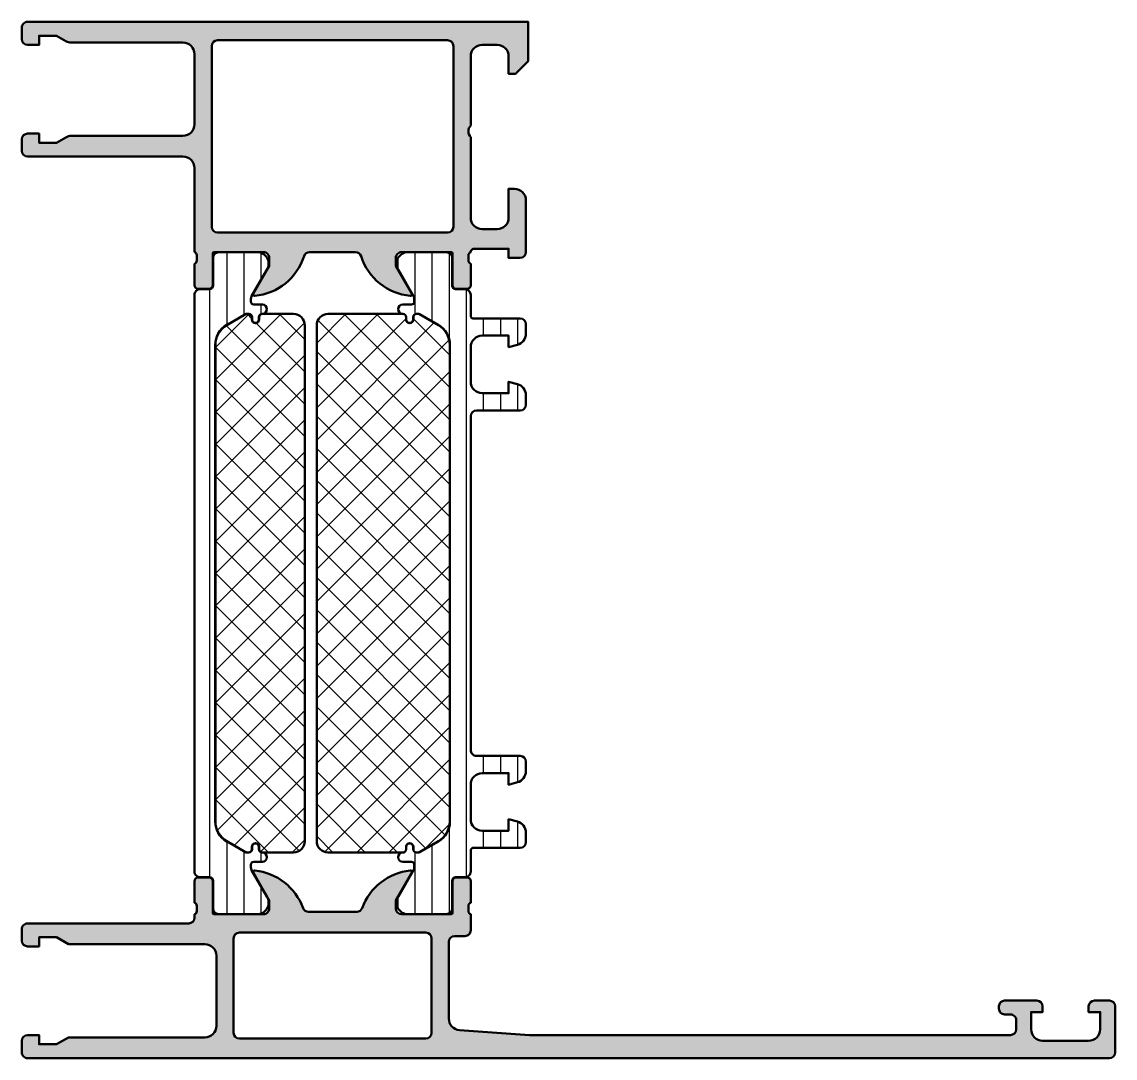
# Model space of a CAD drawing. Extents: x 0 to 95, y 0 to 90.
import ezdxf

# ---------------------------------------------------------------- set-up
doc = ezdxf.new("R2010")
doc.units = 0
for name, color, linetype, lineweight in [('0S-Alu contour', 7, 'Continuous', 50), ('0S-Alu hatch', 252, 'Continuous', 25), ('0S-Plastic contour', 254, 'Continuous', 50), ('0S-Plastic hatch', 253, 'Continuous', 25), ('0S-PT contour', 91, 'Continuous', 50), ('0S-PT hatch', 103, 'Continuous', 25)]:
    doc.layers.add(name, color=color, linetype=linetype, lineweight=lineweight)
pattern_1 = [(90, (0, 0), (-1.4859, 0), [])]
pattern_2 = [(135, (0, 0), (-1.403165018917055, -1.403165018917055), []), (225, (0, 0), (1.403165018917055, -1.403165018917055), [])]

# ---------------------------------------------------------------- blocks, each defined once
blk = doc.blocks.new('462400__D269874C_070A_4C52_90F6_EA63322B0BDA_')
at = {"layer": '0S-Alu hatch'}
h = blk.add_hatch(color=256, dxfattribs=at)
edge = h.paths.add_edge_path()
edge.add_line((44.10000000000006, 2.000000150691644), (38.02875295001209, 2.433660654262212))
edge.add_ellipse((38.1000000011035, 3.431119355120413), major_axis=(-1.000000001103476, 0), ratio=1, start_angle=0, end_angle=85.91438316115409, ccw=False)
edge.add_line((37.10000000000003, 3.431119354686211), (37.10000000000001, 10.10000015069163))
edge.add_ellipse((37.60000000000002, 10.1000001512849), major_axis=(-0.5000000000000071, 0), ratio=1, start_angle=270.00000000000324, end_angle=360, ccw=False)
edge.add_line((37.59999999999999, 10.60000015128491), (38.5, 10.60000015069164))
edge.add_arc((38.50000000000004, 11.10000015128488), 0.4999999999999681, 269.9999999999951, 360)
edge.add_line((39.00000000000002, 11.10000015128487), (39.00000000000004, 12.50000015069217))
edge.add_ellipse((39.07883644793838, 12.76752074371907), major_axis=(-0.278895057713467, 0), ratio=1, start_angle=-1.1645892777918903, end_angle=73.58012336558551, ccw=False)
edge.add_line((38.79999900000006, 12.77318915127693), (38.79999900000004, 13.22678315068367))
edge.add_ellipse((39.07886709566102, 13.23244381072869), major_axis=(-0.2789255417664866, 0), ratio=1, start_angle=-73.57540544260519, end_angle=1.1628701894558162, ccw=False)
edge.add_line((39.00000000000003, 13.49998715127696), (39.00000000000004, 15.37999815069218))
edge.add_arc((38.70000000000004, 15.37999815128546), 0.2999999999999971, 0, 89.99999999999864)
edge.add_line((38.70000000000005, 15.67999815128546), (37.72002568095725, 15.67999815069218))
edge.add_arc((37.72002568095726, 15.37999815128546), 0.3000000000000007, 90.00000000000136, 180)
edge.add_line((37.42002568095725, 15.37999815128546), (37.42002568095725, 12.62000015069219))
edge.add_ellipse((37.30002568095751, 12.62000015128545), major_axis=(-0.1199999999997416, 0), ratio=1, start_angle=90, end_angle=180, ccw=False)
edge.add_line((37.30002568095751, 12.5000001512857), (33.00000000000004, 12.50000015069244))
edge.add_ellipse((33.00000000101284, 13.00000015170524), major_axis=(-0.5000000010127952, 0), ratio=1, start_angle=0, end_angle=89.99999988394251, ccw=False)
edge.add_line((32.50000000000004, 13.0000001512857), (32.50000000000011, 13.7000001506925))
edge.add_line((32.50000000000011, 13.7000001506925), (33.88149545762225, 16.09282047371978))
edge.add_arc((33.76188021535146, 16.16188036663723), 0.1381197846484285, 329.9999997868838, 456.0127701438565)
edge.add_arc((34.27116275502877, 11.32674742914796), 4.999999999998641, 96.0127701438393, 160.0870903140117)
edge.add_ellipse((29.10000000000005, 13.20000015128683), major_axis=(-0.5000000000010744, 0), ratio=1, start_angle=89.99999999999591, end_angle=160.0870903140072, ccw=False)
edge.add_line((29.10000000000002, 12.70000015128575), (24.9000000000002, 12.70000015069178))
edge.add_ellipse((24.90000000136294, 13.20000015232862), major_axis=(-0.50000000163684, 0), ratio=1, start_angle=19.91290974516619, end_angle=89.99999984384158, ccw=False)
edge.add_arc((19.72883724497158, 11.32674742914656), 4.999999999999348, 19.91290968599214, 83.98722985616304)
edge.add_arc((20.23811978464872, 16.1618803666364), 0.1381197846485895, 83.98722985613135, 209.9999999999535)
edge.add_line((20.11850454237775, 16.0928204743122), (21.50000000000008, 13.70000015069177))
edge.add_line((21.50000000000008, 13.70000015069177), (21.50000000000012, 13.00000015069171))
edge.add_ellipse((21.00000000000013, 13.000000151285), major_axis=(-0.4999999999999965, 0), ratio=1, start_angle=89.9999999999975, end_angle=180, ccw=False)
edge.add_line((21.00000000000011, 12.500000151285), (16.69997431904276, 12.50000015069172))
edge.add_ellipse((16.69997432005555, 12.62000015170446), major_axis=(-0.1200000010127464, 0), ratio=1, start_angle=0, end_angle=89.9999995164302, ccw=False)
edge.add_line((16.5799743190428, 12.62000015128495), (16.5799743190428, 15.37999815069167))
edge.add_arc((16.27997431904281, 15.37999815128495), 0.2999999999999936, 0, 90)
edge.add_line((16.27997431904281, 15.67999815128495), (15.30000000000001, 15.67999815069167))
edge.add_arc((15.30000000000001, 15.37999815128495), 0.2999999999999936, 90, 180)
edge.add_line((15.00000000000002, 15.37999815128495), (15.00000000000001, 13.49998715068316))
edge.add_ellipse((14.9211329057523, 13.23244381119406), major_axis=(-0.2789255403509241, 0), ratio=1, start_angle=178.8371298308155, end_angle=253.5754056595482, ccw=False)
edge.add_line((15.20000100000001, 13.22678315127643), (15.20000100000001, 12.77318915068317))
edge.add_ellipse((14.92116355347479, 12.7675207432527), major_axis=(-0.2788950562980661, 0), ratio=1, start_angle=106.4198764174524, end_angle=181.1645892575255, ccw=False)
edge.add_line((15.00000000000001, 12.50000015128495), (15.00000000000001, 12.19999999881345))
edge.add_ellipse((14.50000000000001, 12.19999999940672), major_axis=(-0.5, 0), ratio=1, start_angle=90.00000000000023, end_angle=180, ccw=False)
edge.add_line((14.50000000000001, 11.69999999940672), (0.5000000005932784, 11.69999999881345))
edge.add_arc((0.5000000000000046, 11.19999999940672), 0.5000000000000036, 89.99999993201583, 180)
edge.add_line((9e-16, 11.19999999940672), (2.4e-15, 10.19999999940672))
edge.add_arc((0.5000000000000031, 10.19999999999999), 0.5000000000000008, 180, 269.9999999999999)
edge.add_line((0.5000000000000019, 9.699999999999996), (1.500000000000001, 9.699999999406723))
edge.add_line((1.500000000000001, 9.699999999406723), (1.500000000000002, 10.49999999940673))
edge.add_line((1.500000000000002, 10.49999999940673), (2.999999999999996, 10.49999999940672))
edge.add_line((2.999999999999996, 10.49999999940672), (4.039230484541327, 9.899999999406724))
edge.add_line((4.039230484541327, 9.899999999406724), (15.9, 9.899999999406717))
edge.add_ellipse((15.90000000101278, 8.900000000419489), major_axis=(-0.9999999989872279, 0), ratio=1, start_angle=180, end_angle=270.0000000580281, ccw=False)
edge.add_line((16.9, 8.899999999999986), (16.9, 2.799999999406729))
edge.add_ellipse((15.9, 2.800000000000005), major_axis=(-1.000000000000007, 0), ratio=1, start_angle=90, end_angle=180, ccw=False)
edge.add_line((15.9, 1.799999999999999), (4.039230484541326, 1.799999999406724))
edge.add_line((4.039230484541326, 1.799999999406724), (2.999999999999999, 1.199999999406725))
edge.add_line((2.999999999999999, 1.199999999406725), (1.5, 1.199999999406725))
edge.add_line((1.5, 1.199999999406725), (1.5, 1.999999999406725))
edge.add_line((1.5, 1.999999999406725), (0.4999999999999996, 1.999999999406725))
edge.add_arc((0.4999999999999998, 1.499999999999999), 0.4999999999999999, 90.00000000000003, 180)
edge.add_line((-1e-16, 1.5), (1e-16, 0.5000000000000002))
edge.add_arc((0.5000000000000002, 0.5000000005932744), 0.5000000000000002, 180, 270.0000000679842)
edge.add_line((0.5000000005932739, 5.932741e-10), (94.50000000000004, 1.506916322e-07))
edge.add_arc((94.50000000000004, 0.5000001512848808), 0.4999999999999745, 270, 360)
edge.add_line((95.00000000000001, 0.5000001512848696), (95.00000000000003, 4.500000150691672))
edge.add_arc((94.50000000000006, 4.500000151284933), 0.4999999999999716, 0, 89.99999999999837)
edge.add_line((94.50000000000009, 5.000000151284905), (93.20000000000002, 5.00000015069163))
edge.add_arc((93.20000000000002, 4.500000151284917), 0.4999999999999867, 90, 180)
edge.add_line((92.70000000000003, 4.500000151284922), (92.70000000000003, 4.000000150691631))
edge.add_line((92.70000000000003, 4.000000150691631), (93.70000000000005, 4.000000150691631))
edge.add_line((93.70000000000005, 4.000000150691631), (93.70000000000002, 2.500000150691612))
edge.add_ellipse((92.70000000000003, 2.500000151284908), major_axis=(-1, 0), ratio=1, start_angle=89.9999999999967, end_angle=180, ccw=False)
edge.add_line((92.69999999999997, 1.500000151284901), (88.70000000000006, 1.500000150691631))
edge.add_ellipse((88.70000000101282, 2.50000015170444), major_axis=(-1.000000001012809, 0), ratio=1, start_angle=0, end_angle=89.99999994197202, ccw=False)
edge.add_line((87.70000000000003, 2.500000151284934), (87.70000000000003, 4.000000150691632))
edge.add_line((87.70000000000003, 4.000000150691632), (88.7, 4.000000150691632))
edge.add_line((88.7, 4.000000150691632), (88.7, 4.500000150691674))
edge.add_arc((88.20000000000003, 4.50000015128494), 0.4999999999999716, 0, 90)
edge.add_line((88.20000000000003, 5.000000151284911), (85.39999999999999, 5.000000150691629))
edge.add_arc((85.4, 4.500000151284888), 0.5000000000000151, 90.0000000000016, 180)
edge.add_line((84.9, 4.500000151284891), (84.9, 4.300000150691647))
edge.add_arc((85.40000000000002, 4.300000151284926), 0.5000000000000142, 180, 270.0000000000017)
edge.add_line((85.40000000000003, 3.800000151284912), (85.89999999999996, 3.80000015069163))
edge.add_ellipse((85.90000000101277, 3.300000151704375), major_axis=(-0.499999998987255, 0), ratio=1, start_angle=180, end_angle=270.0000001160592, ccw=False)
edge.add_line((86.40000000000002, 3.300000151284884), (86.40000000000005, 2.500000150691664))
edge.add_ellipse((85.9, 2.500000151284935), major_axis=(-0.5000000000000285, 0), ratio=1, start_angle=90.00000000000489, end_angle=180, ccw=False)
edge.add_line((85.90000000000006, 2.000000151284911), (44.10000000000006, 2.000000150691644))
edge = h.paths.add_edge_path()
edge.add_line((18.9, 10.90000015069164), (35.10000000000002, 10.90000015069164))
edge.add_ellipse((35.10000000000002, 10.40000015128492), major_axis=(-0.5, 0), ratio=1, start_angle=180, end_angle=270, ccw=False)
edge.add_line((35.60000000000002, 10.40000015069164), (35.60000000000002, 2.2000001512849))
edge.add_ellipse((35.10000000000002, 2.2000001512849), major_axis=(-0.5, 0), ratio=1, start_angle=90, end_angle=180, ccw=False)
edge.add_line((35.10000000000002, 1.700000150691626), (18.9, 1.7000001512849))
edge.add_ellipse((18.9, 2.2000001512849), major_axis=(-0.5, 0), ratio=1, start_angle=0, end_angle=90, ccw=False)
edge.add_line((18.4, 2.200000150691625), (18.4, 10.40000015128492))
edge.add_ellipse((18.9, 10.40000015128492), major_axis=(-0.5, 0), ratio=1, start_angle=270, end_angle=360, ccw=False)
at = {"layer": '0S-Alu contour', "color": 7}
for points in [[(15.00000000000002, 15.37999815128495), (15.00000000000001, 13.49998715068316)], [(16.27997431904281, 15.67999815128495), (15.30000000000001, 15.67999815069167)], [(16.5799743190428, 12.62000015128495), (16.5799743190428, 15.37999815069167)], [(20.11850454237775, 16.0928204743122), (21.50000000000008, 13.70000015069177), (21.50000000000012, 13.00000015069171)], [(32.50000000000004, 13.0000001512857), (32.50000000000011, 13.7000001506925), (33.88149545762225, 16.09282047371978)], [(37.42002568095725, 15.37999815128546), (37.42002568095725, 12.62000015069219)], [(38.70000000000005, 15.67999815128546), (37.72002568095725, 15.67999815069218)], [(39.00000000000003, 13.49998715127696), (39.00000000000004, 15.37999815069218)], [(15.00000000000001, 12.50000015128495), (15.00000000000001, 12.19999999881345)], [(15.20000100000001, 13.22678315127643), (15.20000100000001, 12.77318915068317)], [(21.00000000000011, 12.500000151285), (16.69997431904276, 12.50000015069172)], [(29.10000000000002, 12.70000015128575), (24.9000000000002, 12.70000015069178)], [(37.30002568095751, 12.5000001512857), (33.00000000000004, 12.50000015069244)], [(38.79999900000006, 12.77318915127693), (38.79999900000004, 13.22678315068367)], [(39.00000000000002, 11.10000015128487), (39.00000000000004, 12.50000015069217)], [(14.50000000000001, 11.69999999940672), (0.5000000005932784, 11.69999999881345)], [(9e-16, 11.19999999940672), (2.4e-15, 10.19999999940672)], [(0.5000000000000019, 9.699999999999996), (1.500000000000001, 9.699999999406723), (1.500000000000002, 10.49999999940673), (2.999999999999996, 10.49999999940672), (4.039230484541327, 9.899999999406724), (15.9, 9.899999999406717)], [(18.9, 10.90000015069164), (35.10000000000002, 10.90000015069164)], [(37.59999999999999, 10.60000015128491), (38.5, 10.60000015069164)], [(18.4, 2.200000150691625), (18.4, 10.40000015128492)], [(35.60000000000002, 10.40000015069164), (35.60000000000002, 2.2000001512849)], [(37.10000000000003, 3.431119354686211), (37.10000000000001, 10.10000015069163)], [(16.9, 8.899999999999986), (16.9, 2.799999999406729)], [(88.20000000000003, 5.000000151284911), (85.39999999999999, 5.000000150691629)], [(94.50000000000009, 5.000000151284905), (93.20000000000002, 5.00000015069163)], [(84.9, 4.500000151284891), (84.9, 4.300000150691647)], [(87.70000000000003, 2.500000151284934), (87.70000000000003, 4.000000150691632), (88.7, 4.000000150691632), (88.7, 4.500000150691674)], [(92.70000000000003, 4.500000151284922), (92.70000000000003, 4.000000150691631), (93.70000000000005, 4.000000150691631), (93.70000000000002, 2.500000150691612)], [(95.00000000000001, 0.5000001512848696), (95.00000000000003, 4.500000150691672)], [(85.40000000000003, 3.800000151284912), (85.89999999999996, 3.80000015069163)], [(86.40000000000002, 3.300000151284884), (86.40000000000005, 2.500000150691664)], [(15.9, 1.799999999999999), (4.039230484541326, 1.799999999406724), (2.999999999999999, 1.199999999406725), (1.5, 1.199999999406725), (1.5, 1.999999999406725), (0.4999999999999996, 1.999999999406725)], [(44.10000000000006, 2.000000150691644), (38.02875295001209, 2.433660654262212)], [(85.90000000000006, 2.000000151284911), (44.10000000000006, 2.000000150691644)], [(-1e-16, 1.5), (1e-16, 0.5000000000000002)], [(35.10000000000002, 1.700000150691626), (18.9, 1.7000001512849)], [(92.69999999999997, 1.500000151284901), (88.70000000000006, 1.500000150691631)], [(0.5000000005932739, 5.932741e-10), (94.50000000000004, 1.506916322e-07)]]:
    blk.add_lwpolyline(points, dxfattribs=at)
for centre, radius, start, end in [((20.23811978464872, 16.1618803666364), 0.1381197846485895, 83.98722985613135, 209.9999999999535), ((19.72883724497158, 11.32674742914656), 4.999999999999348, 19.91290968599214, 83.98722985616304), ((34.27116275502877, 11.32674742914796), 4.999999999998641, 96.0127701438393, 160.0870903140117), ((33.76188021535146, 16.16188036663723), 0.1381197846484285, 329.9999997868838, 96.01277014385654), ((15.30000000000001, 15.37999815128495), 0.2999999999999936, 90, 180), ((16.27997431904281, 15.37999815128495), 0.2999999999999936, 0, 90), ((37.72002568095726, 15.37999815128546), 0.3000000000000007, 90.00000000000136, 180), ((38.70000000000004, 15.37999815128546), 0.2999999999999971, 0, 89.99999999999864), ((0.5000000000000046, 11.19999999940672), 0.5000000000000036, 89.99999993201583, 180), ((38.50000000000004, 11.10000015128488), 0.4999999999999681, 269.9999999999951, 0), ((0.5000000000000031, 10.19999999999999), 0.5000000000000008, 180, 269.9999999999999), ((85.4, 4.500000151284888), 0.5000000000000151, 90.0000000000016, 180), ((88.20000000000003, 4.50000015128494), 0.4999999999999716, 0, 90), ((93.20000000000002, 4.500000151284917), 0.4999999999999867, 90, 180), ((94.50000000000006, 4.500000151284933), 0.4999999999999716, 0, 89.99999999999837), ((85.40000000000002, 4.300000151284926), 0.5000000000000142, 180, 270.0000000000017), ((0.4999999999999998, 1.499999999999999), 0.4999999999999999, 90.00000000000003, 180), ((0.5000000000000002, 0.5000000005932744), 0.5000000000000002, 180, 270.0000000679842), ((94.50000000000004, 0.5000001512848808), 0.4999999999999745, 270, 0)]:
    blk.add_arc(centre, radius, start, end, dxfattribs=at)
at = {"layer": '0S-Alu contour', "color": 7, "extrusion": (0, 0, -1)}
for centre, radius, start, end in [((-14.9211329057523, 13.23244381119406), 0.2789255403509241, 106.4245943404518, 181.1628701691846), ((-39.07886709566102, 13.23244381072869), 0.2789255417664866, 358.8371298105442, 73.57540544260519), ((-14.92116355347479, 12.7675207432527), 0.2788950562980661, 178.8354107424745, 253.5801235825476), ((-16.69997432005555, 12.62000015170446), 0.1200000010127464, 270.0000004835698, 0), ((-21.00000000000013, 13.000000151285), 0.4999999999999965, 180, 270.0000000000025), ((-24.90000000136294, 13.20000015232862), 0.50000000163684, 270.0000001561584, 340.0870902548338), ((-29.10000000000005, 13.20000015128683), 0.5000000000010744, 199.9129096859929, 270.0000000000041), ((-33.00000000101284, 13.00000015170524), 0.5000000010127952, 270.0000001160575, 0), ((-37.30002568095751, 12.62000015128545), 0.1199999999997416, 180, 270), ((-39.07883644793838, 12.76752074371907), 0.278895057713467, 286.4198766344145, 1.164589277791985), ((-14.50000000000001, 12.19999999940672), 0.5, 180, 269.9999999999998), ((-18.9, 10.40000015128492), 0.5, 0, 90), ((-35.10000000000002, 10.40000015128492), 0.5, 90, 180), ((-37.60000000000002, 10.1000001512849), 0.5000000000000071, 0, 89.99999999999675), ((-15.90000000101278, 8.900000000419489), 0.9999999989872279, 89.99999994197192, 180), ((-38.1000000011035, 3.431119355120413), 1.000000001103476, 274.0856168388459, 0), ((-85.90000000101277, 3.300000151704375), 0.499999998987255, 89.9999998839408, 180), ((-15.9, 2.800000000000005), 1.000000000000007, 180, 270), ((-18.9, 2.2000001512849), 0.5, 270, 0), ((-35.10000000000002, 2.2000001512849), 0.5, 180, 270), ((-85.9, 2.500000151284935), 0.5000000000000285, 180, 269.9999999999951), ((-88.70000000101282, 2.50000015170444), 1.000000001012809, 270.000000058028, 0), ((-92.70000000000003, 2.500000151284908), 1, 180, 270.0000000000033)]:
    blk.add_arc(centre, radius, start, end, dxfattribs=at)
blk = doc.blocks.new('345560__F75E1DFD_E231_4129_A8FB_588AAE601482_')
at = {"layer": '0S-Alu hatch'}
h = blk.add_hatch(color=256, dxfattribs=at)
edge = h.paths.add_edge_path()
edge.add_line((-0.000152587890625, 89.49990844667238), (7.1e-15, 88.50054931581302))
edge.add_arc((0.5000022667218857, 88.50055158253491), 0.5000022667270168, 180.000259746513, 269.9997402539828)
edge.add_line((0.5000000000000001, 88.00054931581303), (1.5, 88.00054931581303))
edge.add_line((1.5, 88.00054931581303), (1.5, 88.80047607362555))
edge.add_line((1.5, 88.80047607362555), (3, 88.80047607362555))
edge.add_line((3, 88.80047607362555), (3.807651519775376, 88.3341827386646))
edge.add_arc((4.307631446123764, 89.2001227084251), 0.9999159754600183, 239.9985484201077, 270.0122980376761)
edge.add_line((4.307846069335965, 88.20020675599858), (14.00019645690919, 88.20017242372319))
edge.add_ellipse((14.00006323005242, 87.20017081279548), major_axis=(-1.000001619802394, 0), ratio=1, start_angle=180.0000923023688, end_angle=269.9923666757311, ccw=False)
edge.add_line((15.00006484985352, 87.20017242377833), (15.00006484985351, 81.10103225648686))
edge.add_ellipse((14.00006473016636, 81.10103236749806), major_axis=(-1.000000119687158, 0), ratio=1, start_angle=90.00754738553093, end_angle=179.9999936109432, ccw=False)
edge.add_line((14.00019645690918, 80.10103225648686), (4.307510375976555, 80.10004424989506))
edge.add_arc((4.307625398460601, 79.10010422025749), 0.9999400362530536, 90.00659069810243, 120.0015174067944)
edge.add_line((3.807632446289059, 79.96606445253178), (3, 79.49977111757084))
edge.add_line((3, 79.49977111757084), (1.5, 79.49977111757084))
edge.add_line((1.5, 79.49977111757084), (1.5, 80.30021667421147))
edge.add_line((1.5, 80.30021667421147), (0.5000762939453125, 80.30021667421147))
edge.add_arc((0.5000810911934864, 79.80021187040953), 0.5000048038249564, 90.00054971886578, 179.9907069719504)
edge.add_line((7.62939453115e-05, 79.8002929681568), (7.62939453125e-05, 78.80001068055913))
edge.add_arc((0.500081747587835, 78.80001613420166), 0.5000054536722645, 180.0006249343158, 269.9993750654182)
edge.add_line((0.5000762939453196, 78.30001068055913), (14.00006484985353, 78.30001068055913))
edge.add_ellipse((14.00006033048384, 77.30000616118946), major_axis=(-1.00000451937988, 0), ratio=1, start_angle=180.0002589398493, end_angle=269.9997410603606, ccw=False)
edge.add_line((15.00006484985351, 77.30001068056282), (15.00006484985351, 69.99993514955328))
edge.add_ellipse((14.92122840331044, 69.73241455756013), major_axis=(-0.2788950563274551, 0), ratio=1, start_angle=178.8354106259059, end_angle=253.5801235805038, ccw=False)
edge.add_line((15.20006584985351, 69.72674614956179), (15.20006584985351, 69.27315214956177))
edge.add_ellipse((14.92119775421038, 69.26749149008468), major_axis=(-0.2789255417371121, 0), ratio=1, start_angle=106.42459455535061, end_angle=181.1628700728925, ccw=False)
edge.add_line((15.00006484985352, 68.99994814956177), (15.00006484985352, 67.11993714955325))
edge.add_arc((15.3000648498535, 67.11993714955327), 0.2999999999999865, 180, 270.0000000000013)
edge.add_line((15.30006484985351, 66.81993714955328), (16.28003916889632, 66.81993714955327))
edge.add_arc((16.28003916889631, 67.11993714955327), 0.2999999999999829, 270.0000000000007, 360)
edge.add_line((16.5800391688963, 67.11993714955327), (16.5800391688963, 69.87993514955326))
edge.add_ellipse((16.70003153950177, 69.87993514955326), major_axis=(-0.1199923706054662, 0), ratio=1, start_angle=269.9999999999966, end_angle=360, ccw=False)
edge.add_line((16.70003153950178, 69.99992752015874), (21.00005722045898, 69.99992752015874))
edge.add_ellipse((21.0000732952646, 69.49994359515142), major_axis=(-0.4999839252657214, 0), ratio=1, start_angle=179.9990321746067, end_angle=270.00184209625917, ccw=False)
edge.add_line((21.50005722045899, 69.49993514955308), (21.50005722045898, 68.79993057191653))
edge.add_line((21.50005722045898, 68.79993057191653), (20.11181259155272, 66.39541244447514))
edge.add_arc((20.23566175499427, 66.3375051936843), 0.1367181954946911, 154.9409625368229, 275.5867961988164)
edge.add_arc((19.76220402024265, 71.1776857361265), 4.999999999999999, 275.5867961988124, 342.2389692797491)
edge.add_ellipse((25.00007375925604, 69.49991861106119), major_axis=(-0.5000165389589594, 0), ratio=1, start_angle=269.997523967371, end_angle=342.2389692797472, ccw=False)
edge.add_line((25.00009536743164, 69.99993514955325), (29.00003433227541, 69.99993514955327))
edge.add_ellipse((29.00005594045098, 69.49991861106122), major_axis=(-0.5000165389589456, 0), ratio=1, start_angle=197.7610307202482, end_angle=270.00247603262574, ccw=False)
edge.add_arc((34.23792567946437, 71.17768573612652), 5.000000000000013, 197.7610307202512, 264.4132038011878)
edge.add_arc((33.7644681484994, 66.33750727700465), 0.1367202887583451, 264.4132038011873, 385.0590374631719)
edge.add_line((33.88831920816955, 66.39541541440127), (32.50007629394531, 68.79993057191653))
edge.add_line((32.50007629394531, 68.79993057191653), (32.50007629394531, 69.49993514955325))
edge.add_ellipse((33.00005790830888, 69.4999459060175), major_axis=(-0.4999816144792756, 0), ratio=1, start_angle=-90.00210691621618, end_angle=0.0012326454406093035, ccw=False)
edge.add_line((33.00007629394531, 69.99992752015874), (37.30002642655684, 69.99993497608182))
edge.add_ellipse((37.3000266346315, 69.87993497608197), major_axis=(-0.1200000000000286, 0), ratio=1, start_angle=180, end_angle=270.0000993483319, ccw=False)
edge.add_line((37.42002663463153, 69.87993497608198), (37.42002663463153, 67.11976930287358))
edge.add_arc((37.72002663463153, 67.11976930287358), 0.3000000000000043, 180, 270)
edge.add_line((37.72002663463153, 66.81976930287357), (38.70000095367431, 66.81976930287357))
edge.add_arc((38.70000095367431, 67.11976930287358), 0.2999999999999971, 270, 360)
edge.add_line((39.00000095367431, 67.11976930287358), (39.00000095367431, 68.99978030288207))
edge.add_ellipse((39.07886804931749, 69.26732364340504), major_axis=(-0.2789255417371756, 0), ratio=1, start_angle=-1.1628700728833792, end_angle=73.5754054446436, ccw=False)
edge.add_line((38.7999999536743, 69.27298430288208), (38.79999995367431, 69.72657830288207))
edge.add_ellipse((39.0788374002174, 69.73224671088042), major_axis=(-0.2788950563274727, 0), ratio=1, start_angle=-73.5801235805024, end_angle=1.164589374090724, ccw=False)
edge.add_ellipse((39.30008339644741, 69.99964211026727), major_axis=(-0.3000824688878995, 0), ratio=1, start_angle=270.0044151890145, end_angle=359.9760965437253, ccw=False)
edge.add_line((39.3000602722168, 70.2997245782642), (42.29986190795898, 70.2997245782642))
edge.add_line((42.29986190795898, 70.2997245782642), (42.30001831054687, 69.49999237001225))
edge.add_line((42.30001831054687, 69.49999237001225), (43.30001831054687, 69.49999237001225))
edge.add_arc((43.30001556967927, 69.99999511087985), 0.5000027408751128, 270.0003140785698, 359.9996859215192)
edge.add_line((43.80001831054687, 69.99999237001303), (43.80001831054687, 74.49999618470952))
edge.add_arc((42.79998394497835, 74.49996181914099), 1.000034366159, 0.0019689340145208, 89.99803106562771)
edge.add_line((42.80001831054686, 75.49999618470952), (42.30001831054687, 75.49999618470952))
edge.add_line((42.30001831054687, 75.49999618470952), (42.30001831054687, 72.99999999940678))
edge.add_ellipse((41.29999848739905, 73.00001982255459), major_axis=(-1.000019823344291, 0), ratio=1, start_angle=90.00113576019208, end_angle=179.9988642393878, ccw=False)
edge.add_line((41.30001831054687, 71.99999999940678), (39.99999999999999, 71.99999999940678))
edge.add_ellipse((40.00002700151537, 73.00002700092216), major_axis=(-1.000027001879908, 0), ratio=1, start_angle=0.0015470310149794386, end_angle=89.9984529689005, ccw=False)
edge.add_line((39, 72.99999999940825), (39, 79.99999618470952))
edge.add_ellipse((39.52512921724561, 80.49999809205814), major_axis=(-0.7250948918295136, 0), ratio=1, start_angle=-43.595886366973104, end_angle=43.595886366973104, ccw=False)
edge.add_line((39, 80.99999999940678), (39, 87.00000762880131))
edge.add_ellipse((40.0000641449329, 86.99994348386844), major_axis=(-1.000064146990053, 0), ratio=1, start_angle=270.00367499819475, end_angle=359.996325001876, ccw=False)
edge.add_line((40, 88.00000762880131), (41.30001831054687, 88.00000762880131))
edge.add_ellipse((41.29996134239612, 86.99995066065055), major_axis=(-1.000056969773351, 0), ratio=1, start_angle=180.003263848682, end_angle=269.99673615133423, ccw=False)
edge.add_line((42.30001831054687, 87.00000762880158), (42.30001831054687, 85.4999999994068))
edge.add_line((42.30001831054687, 85.4999999994068), (42.9000244140625, 85.4999999994068))
edge.add_line((42.9000244140625, 85.4999999994068), (44, 86.59999847352788))
edge.add_line((44, 86.59999847352788), (44, 89.99999999940678))
edge.add_line((44, 89.99999999940678), (0.5002593994140625, 89.99999999940678))
edge.add_arc((0.4998842153732, 89.4999633338833), 0.5000368062762046, 89.9570102363881, 180.0062891481953)
edge = h.paths.add_edge_path()
edge.add_ellipse((17.00005042458343, 87.89999115502354), major_axis=(-0.500002740875127, 0), ratio=1, start_angle=270.0003140785705, end_angle=359.99968592151924, ccw=False)
edge.add_line((17.00004768371582, 88.39999389589116), (37.00001525878906, 88.39999389589116))
edge.add_ellipse((37.00001251792146, 87.89999115502354), major_axis=(-0.5000027408751199, 0), ratio=1, start_angle=180.0003140784808, end_angle=269.99968592142943, ccw=False)
edge.add_line((37.50001525878906, 87.89999389589116), (37.50001525878906, 72.19999694764977))
edge.add_ellipse((37.00001251792147, 72.19999968851658), major_axis=(-0.5000027408751128, 0), ratio=1, start_angle=90.00031407856977, end_angle=179.9996859215194, ccw=False)
edge.add_line((37.00001525878906, 71.69999694764896), (17.00004768371582, 71.69999694764896))
edge.add_ellipse((17.00005042458342, 72.19999968851658), major_axis=(-0.5000027408751163, 0), ratio=1, start_angle=0.00031407848081244083, end_angle=89.99968592143023, ccw=False)
edge.add_line((16.50004768371582, 72.19999694764897), (16.50004768371581, 87.89999389589036))
at = {"layer": '0S-Alu contour', "color": 7}
for points in [[(-0.000152587890625, 89.49990844667238), (7.1e-15, 88.50054931581302)], [(42.30001831054687, 87.00000762880158), (42.30001831054687, 85.4999999994068), (42.9000244140625, 85.4999999994068), (44, 86.59999847352788), (44, 89.99999999940678), (0.5002593994140625, 89.99999999940678)], [(0.5000000000000001, 88.00054931581303), (1.5, 88.00054931581303), (1.5, 88.80047607362555), (3, 88.80047607362555), (3.807651519775376, 88.3341827386646)], [(17.00004768371582, 88.39999389589116), (37.00001525878906, 88.39999389589116)], [(4.307846069335965, 88.20020675599858), (14.00019645690919, 88.20017242372319)], [(16.50004768371582, 72.19999694764897), (16.50004768371581, 87.89999389589036)], [(37.50001525878906, 87.89999389589116), (37.50001525878906, 72.19999694764977)], [(40, 88.00000762880131), (41.30001831054687, 88.00000762880131)], [(15.00006484985352, 87.20017242377833), (15.00006484985351, 81.10103225648686)], [(39, 80.99999999940678), (39, 87.00000762880131)], [(3.807632446289059, 79.96606445253178), (3, 79.49977111757084), (1.5, 79.49977111757084), (1.5, 80.30021667421147), (0.5000762939453125, 80.30021667421147)], [(14.00019645690918, 80.10103225648686), (4.307510375976555, 80.10004424989506)], [(39, 72.99999999940825), (39, 79.99999618470952)], [(7.62939453115e-05, 79.8002929681568), (7.62939453125e-05, 78.80001068055913)], [(0.5000762939453196, 78.30001068055913), (14.00006484985353, 78.30001068055913)], [(15.00006484985351, 77.30001068056282), (15.00006484985351, 69.99993514955328)], [(42.80001831054686, 75.49999618470952), (42.30001831054687, 75.49999618470952), (42.30001831054687, 72.99999999940678)], [(43.80001831054687, 69.99999237001303), (43.80001831054687, 74.49999618470952)], [(37.00001525878906, 71.69999694764896), (17.00004768371582, 71.69999694764896)], [(41.30001831054687, 71.99999999940678), (39.99999999999999, 71.99999999940678)], [(15.20006584985351, 69.72674614956179), (15.20006584985351, 69.27315214956177)], [(16.5800391688963, 67.11993714955327), (16.5800391688963, 69.87993514955326)], [(16.70003153950178, 69.99992752015874), (21.00005722045898, 69.99992752015874)], [(21.50005722045899, 69.49993514955308), (21.50005722045898, 68.79993057191653), (20.11181259155272, 66.39541244447514)], [(25.00009536743164, 69.99993514955325), (29.00003433227541, 69.99993514955327)], [(33.88831920816955, 66.39541541440127), (32.50007629394531, 68.79993057191653), (32.50007629394531, 69.49993514955325)], [(33.00007629394531, 69.99992752015874), (37.30002642655684, 69.99993497608182)], [(37.42002663463153, 69.87993497608198), (37.42002663463153, 67.11976930287358)], [(38.7999999536743, 69.27298430288208), (38.79999995367431, 69.72657830288207)], [(39.3000602722168, 70.2997245782642), (42.29986190795898, 70.2997245782642), (42.30001831054687, 69.49999237001225), (43.30001831054687, 69.49999237001225)], [(15.00006484985352, 68.99994814956177), (15.00006484985352, 67.11993714955325)], [(39.00000095367431, 67.11976930287358), (39.00000095367431, 68.99978030288207)], [(15.30006484985351, 66.81993714955328), (16.28003916889632, 66.81993714955327)], [(37.72002663463153, 66.81976930287357), (38.70000095367431, 66.81976930287357)]]:
    blk.add_lwpolyline(points, dxfattribs=at)
for centre, radius, start, end in [((0.4998842153732, 89.4999633338833), 0.5000368062762046, 89.9570102363881, 180.0062891481953), ((0.5000022667218857, 88.50055158253491), 0.5000022667270168, 180.000259746513, 269.9997402539828), ((4.307631446123764, 89.2001227084251), 0.9999159754600183, 239.9985484201077, 270.0122980376761), ((0.5000810911934864, 79.80021187040953), 0.5000048038249564, 90.00054971886578, 179.9907069719504), ((4.307625398460601, 79.10010422025749), 0.9999400362530536, 90.00659069810243, 120.0015174067944), ((0.500081747587835, 78.80001613420166), 0.5000054536722645, 180.0006249343158, 269.9993750654182), ((42.79998394497835, 74.49996181914099), 1.000034366159, 0.0019689340145208, 89.99803106562771), ((19.76220402024265, 71.1776857361265), 4.999999999999999, 275.5867961988124, 342.2389692797491), ((34.23792567946437, 71.17768573612652), 5.000000000000013, 197.7610307202512, 264.4132038011878), ((43.30001556967927, 69.99999511087985), 0.5000027408751128, 270.0003140785698, 359.9996859215192), ((15.3000648498535, 67.11993714955327), 0.2999999999999865, 180, 270.0000000000013), ((16.28003916889631, 67.11993714955327), 0.2999999999999829, 270.0000000000007, 0), ((37.72002663463153, 67.11976930287358), 0.3000000000000043, 180, 270), ((38.70000095367431, 67.11976930287358), 0.2999999999999971, 270, 0), ((20.23566175499427, 66.3375051936843), 0.1367181954946911, 154.9409625368229, 275.5867961988164), ((33.7644681484994, 66.33750727700465), 0.1367202887583451, 264.4132038011873, 25.05903746317188)]:
    blk.add_arc(centre, radius, start, end, dxfattribs=at)
at = {"layer": '0S-Alu contour', "color": 7, "extrusion": (0, 0, -1)}
for centre, radius, start, end in [((-17.00005042458343, 87.89999115502354), 0.500002740875127, 0.0003140784807261, 89.99968592142947), ((-37.00001251792146, 87.89999115502354), 0.5000027408751199, 90.00031407857054, 179.9996859215192), ((-14.00006323005242, 87.20017081279548), 1.000001619802394, 90.0076333242689, 179.9999076976312), ((-40.0000641449329, 86.99994348386844), 1.000064146990053, 0.0036749981240012, 89.99632500180526), ((-41.29996134239612, 86.99995066065055), 1.000056969773351, 90.00326384866578, 179.996736151318), ((-14.00006473016636, 81.10103236749806), 1.000000119687158, 180.0000063890569, 269.9924526144691), ((-39.52512921724561, 80.49999809205814), 0.7250948918295136, 316.4041136330269, 43.59588636697313), ((-14.00006033048384, 77.30000616118946), 1.00000451937988, 90.00025893963941, 179.9997410601507), ((-40.00002700151537, 73.00002700092216), 1.000027001879908, 270.0015470310995, 359.998452968985), ((-41.29999848739905, 73.00001982255459), 1.000019823344291, 180.0011357606123, 269.9988642398079), ((-17.00005042458342, 72.19999968851658), 0.5000027408751163, 270.0003140785698, 359.9996859215192), ((-37.00001251792147, 72.19999968851658), 0.5000027408751128, 180.0003140784807, 269.9996859214302), ((-14.92122840331044, 69.73241455756013), 0.2788950563274551, 106.4198764194962, 181.1645893740941), ((-16.70003153950177, 69.87993514955326), 0.1199923706054662, 0, 90.0000000000034), ((-21.0000732952646, 69.49994359515142), 0.4999839252657214, 89.99815790374085, 180.0009678253933), ((-25.00007375925604, 69.49991861106119), 0.5000165389589594, 17.7610307202528, 90.00247603262899), ((-29.00005594045098, 69.49991861106122), 0.5000165389589456, 89.99752396737426, 162.2389692797518), ((-33.00005790830888, 69.4999459060175), 0.4999816144792756, 359.9987673545594, 90.0021069162162), ((-37.3000266346315, 69.87993497608197), 0.1200000000000286, 89.99990065166811, 180), ((-39.0788374002174, 69.73224671088042), 0.2788950563274727, 358.8354106259093, 73.5801235805025), ((-39.30008339644741, 69.99964211026727), 0.3000824688878995, 0.0239034562746911, 89.9955848109855), ((-14.92119775421038, 69.26749149008468), 0.2789255417371121, 178.8371299271075, 253.5754054446494), ((-39.07886804931749, 69.26732364340504), 0.2789255417371756, 286.4245945553564, 1.162870072883403)]:
    blk.add_arc(centre, radius, start, end, dxfattribs=at)
blk = doc.blocks.new('284597__72D3A434_246E_4FCC_A354_C0F3EBDDAFE9___BF490424_0900_4140_B827_EACCBEF8A951_')
at = {"layer": '0S-Plastic hatch'}
h = blk.add_hatch(dxfattribs=at)
h.set_pattern_fill('ANSI31', color=256, scale=0.4680000000000001, angle=45, style=0)
h.set_pattern_definition(pattern_1)
edge = h.paths.add_edge_path()
edge.add_line((43.79999999999971, 62.91925077607961), (43.79999999999971, 63.749999999454))
edge.add_arc((43.29999999999973, 63.74999999945401), 0.4999999999999858, 0, 89.9999999999992)
edge.add_line((43.29999999999974, 64.24999999945399), (39.19999999999973, 64.24999999945393))
edge.add_ellipse((39.19999999999974, 64.44999999945395), major_axis=(-0.200000000000017, 0), ratio=1, start_angle=0, end_angle=89.99999999999591, ccw=False)
edge.add_line((38.99999999999972, 64.44999999945401), (38.99999999999972, 66.29000567836346))
edge.add_arc((38.50000267890202, 66.29000567836346), 0.4999973210976947, 0, 90.00030698202455)
edge.add_line((38.49999999999284, 66.79000299945398), (37.68966866665948, 66.79000299945396))
edge.add_ellipse((37.68966866665948, 67.09000299945396), major_axis=(-0.2999999999999971, 0), ratio=1, start_angle=0, end_angle=90, ccw=False)
edge.add_line((37.38966866665947, 67.09000299945397), (37.3900006170565, 69.49000138239026))
edge.add_arc((36.89000463961789, 69.49000402201533), 0.4999959774455975, 359.9996975182267, 450.0003024811858)
edge.add_line((36.89000199999281, 69.98999999945396), (33.41346050189333, 69.98999999945394))
edge.add_arc((33.55577115088467, 69.00018192473111), 0.9999960709244582, 98.18160805189915, 212.72701609984)
edge.add_line((32.71451850189334, 68.45954699945398), (34.03303535120448, 66.17580851278171))
edge.add_ellipse((33.60002263447405, 65.92580853848213), major_axis=(-0.5000000000000551, 0), ratio=1, start_angle=179.994256176766, end_angle=209.9999965993447, ccw=False)
edge.add_line((34.10002263196166, 65.92575841416834), (34.0999999999903, 65.69999999947152))
edge.add_ellipse((33.8499999999728, 65.69999999947147), major_axis=(-0.2500000000175007, 0), ratio=1, start_angle=90.00000000000159, end_angle=180, ccw=False)
edge.add_line((33.84999999997281, 65.44999999945398), (33.09959336060873, 65.44999999945395))
edge.add_arc((33.09959336060873, 65.05074092633718), 0.3992590731167524, 90, 270)
edge.add_ellipse((33.09959336060874, 64.34999999945389), major_axis=(-0.3014818537665604, 0), ratio=1, start_angle=180, end_angle=270.00000000000273, ccw=False)
edge.add_line((33.40107521437531, 64.34999999945394), (33.40107521437531, 64.14942920416772))
edge.add_arc((33.70050441908907, 64.14942920416775), 0.2994292047137605, 180, 360)
edge.add_line((33.99993362380282, 64.14942920416777), (33.99993362380283, 64.34999999945404))
edge.add_ellipse((34.2999336238028, 64.34999999945401), major_axis=(-0.2999999999999616, 0), ratio=1, start_angle=273.3936392714543, end_angle=360, ccw=False)
edge.add_line((34.28217495791436, 64.64947392116648), (34.46501280946016, 64.6494739211665))
edge.add_ellipse((34.46501280946029, 64.44947392116656), major_axis=(-0.199999999999946, 0), ratio=1, start_angle=240.000000000026, end_angle=270.0000000000346, ccw=False)
edge.add_line((34.56501280946018, 64.62267900192344), (36.19999999999973, 63.67871870734372))
edge.add_ellipse((35.19999999999978, 61.94666789977491), major_axis=(-1.999999999999923, 0), ratio=1, start_angle=180, end_angle=240.0000000000004, ccw=False)
edge.add_line((37.1999999999997, 61.94666789977495), (37.19999999999972, 20.55333209908583))
edge.add_ellipse((35.19999999999972, 20.55333209908588), major_axis=(-2, 0), ratio=1, start_angle=119.9999999999996, end_angle=180, ccw=False)
edge.add_line((36.19999999999971, 18.82128129151699), (34.56501280946021, 17.87732099693748))
edge.add_ellipse((34.46501280945999, 18.05052607769425), major_axis=(-0.200000000000008, 0), ratio=1, start_angle=90.00000000007333, end_angle=120.00000000006969, ccw=False)
edge.add_line((34.46501280946025, 17.85052607769425), (34.28217495791435, 17.8505260776943))
edge.add_ellipse((34.29993362380278, 18.14999999940675), major_axis=(-0.2999999999999501, 0), ratio=1, start_angle=0, end_angle=86.60636072854561, ccw=False)
edge.add_line((33.99993362380283, 18.14999999940674), (33.99993362380283, 18.350570794693))
edge.add_arc((33.70050441908907, 18.350570794693), 0.2994292047137676, 0, 180)
edge.add_line((33.40107521437531, 18.350570794693), (33.40107521437531, 18.14999999940674))
edge.add_ellipse((33.09959336060878, 18.14999999940684), major_axis=(-0.301481853766532, 0), ratio=1, start_angle=89.9999999999892, end_angle=180, ccw=False)
edge.add_arc((33.09959336060873, 17.44925907252355), 0.3992590731167524, 90, 270)
edge.add_line((33.09959336060873, 17.0499999994068), (33.84999999997285, 17.04999999940677))
edge.add_ellipse((33.84999999997283, 16.7999999993893), major_axis=(-0.2500000000174722, 0), ratio=1, start_angle=180, end_angle=269.9999999999951, ccw=False)
edge.add_line((34.0999999999903, 16.79999999938921), (34.10002263196167, 16.57424158469241))
edge.add_ellipse((33.6000236536928, 16.57419118733457), major_axis=(-0.4999989808087619, 0), ratio=1, start_angle=150.0000347009637, end_angle=180.0057751236176, ccw=False)
edge.add_line((34.03303562435065, 16.32419195918214), (32.71451850189334, 14.04045299940676))
edge.add_arc((33.55577115088468, 13.49981807412962), 0.9999960709244718, 147.2729839001593, 261.8183919481001)
edge.add_line((33.41346050189333, 12.50999999940677), (36.89000199999282, 12.50999999940677))
edge.add_arc((36.89000463961788, 13.00999597684539), 0.4999959774455904, 269.9996975188158, 360.0003024817733)
edge.add_line((37.3900006170565, 13.00999861647048), (37.38966866665947, 15.40999699940676))
edge.add_ellipse((37.68966866665948, 15.40999699940676), major_axis=(-0.3000000000000043, 0), ratio=1, start_angle=269.99999999999864, end_angle=360, ccw=False)
edge.add_line((37.68966866665949, 15.70999699940677), (38.49999999999284, 15.70999699940677))
edge.add_arc((38.50000267890203, 16.20999432049728), 0.4999973210976877, 269.9996930179747, 360)
edge.add_line((38.99999999999972, 16.20999432049728), (38.99999999999972, 18.04999999940671))
edge.add_ellipse((39.19999999999974, 18.04999999940677), major_axis=(-0.2000000000000242, 0), ratio=1, start_angle=270.00000000001427, end_angle=360, ccw=False)
edge.add_line((39.1999999999997, 18.24999999940679), (43.29999999999972, 18.24999999940673))
edge.add_arc((43.29999999999972, 18.74999999940672), 0.4999999999999929, 270.0000000000008, 360)
edge.add_line((43.79999999999971, 18.74999999940673), (43.79999999999971, 19.5807492227811))
edge.add_arc((42.79999999999972, 19.58074922278112), 0.9999999999999857, 0, 74.99999999999898)
edge.add_line((43.05881904510226, 20.54667504907017), (42.29999999999972, 20.74999999940679))
edge.add_line((42.29999999999972, 20.74999999940679), (42.29999999999971, 19.74999999940679))
edge.add_line((42.29999999999971, 19.74999999940679), (39.99999999999971, 19.74999999940679))
edge.add_ellipse((39.99999999999971, 20.74999999940679), major_axis=(-1, 0), ratio=1, start_angle=0, end_angle=90, ccw=False)
edge.add_line((38.99999999999972, 20.74999999940679), (38.99999999999972, 23.74999999940685))
edge.add_ellipse((39.99999999999966, 23.74999999940679), major_axis=(-0.999999999999943, 0), ratio=1, start_angle=269.99999999999756, end_angle=360, ccw=False)
edge.add_line((39.9999999999997, 24.74999999940673), (42.29999999999971, 24.74999999940676))
edge.add_line((42.29999999999971, 24.74999999940676), (42.29999999999971, 23.74999999940685))
edge.add_line((42.29999999999971, 23.74999999940685), (43.05881904510217, 23.95332494974333))
edge.add_arc((42.79999999999962, 24.91925077603249), 1.000000000000101, 285.0000000000001, 360)
edge.add_line((43.79999999999972, 24.91925077603248), (43.79999999999971, 25.74999999940682))
edge.add_arc((43.29999999999976, 25.74999999940683), 0.4999999999999645, 0, 89.9999999999992)
edge.add_line((43.29999999999976, 26.24999999940679), (39.49999999999972, 26.24999999940679))
edge.add_ellipse((39.49999999999969, 26.74999999940677), major_axis=(-0.4999999999999787, 0), ratio=1, start_angle=0, end_angle=90.00000000000239, ccw=False)
edge.add_line((38.99999999999972, 26.74999999940676), (38.99999999999972, 55.74999999945392))
edge.add_ellipse((39.49999999999973, 55.74999999945395), major_axis=(-0.5000000000000142, 0), ratio=1, start_angle=270.00000000000165, end_angle=360, ccw=False)
edge.add_line((39.49999999999972, 56.24999999945397), (43.29999999999978, 56.24999999945397))
edge.add_arc((43.29999999999975, 56.74999999945393), 0.4999999999999645, 270.0000000000041, 360)
edge.add_line((43.79999999999971, 56.74999999945396), (43.79999999999972, 57.58074922282837))
edge.add_arc((42.79999999999975, 57.58074922282837), 0.9999999999999573, 0, 75.00000000000068)
edge.add_line((43.05881904510225, 58.5466750491174), (42.29999999999971, 58.74999999945398))
edge.add_line((42.29999999999971, 58.74999999945398), (42.29999999999971, 57.74999999945396))
edge.add_line((42.29999999999971, 57.74999999945396), (39.99999999999975, 57.74999999945396))
edge.add_ellipse((39.99999999999972, 58.74999999945398), major_axis=(-1.000000000000007, 0), ratio=1, start_angle=0, end_angle=90.00000000000159, ccw=False)
edge.add_line((38.99999999999972, 58.74999999945397), (38.99999999999972, 61.74999999945399))
edge.add_ellipse((39.99999999999971, 61.74999999945398), major_axis=(-0.9999999999999928, 0), ratio=1, start_angle=269.99999999999756, end_angle=360, ccw=False)
edge.add_line((39.99999999999975, 62.74999999945396), (42.29999999999971, 62.74999999945392))
edge.add_line((42.29999999999971, 62.74999999945392), (42.29999999999971, 61.74999999945399))
edge.add_line((42.29999999999971, 61.74999999945399), (43.05881904510228, 61.95332494979066))
edge.add_arc((42.79999999999981, 62.91925077607963), 0.9999999999999023, 284.9999999999985, 360)
at = {"layer": '0S-Plastic contour', "color": 7}
for points in [[(36.89000199999281, 69.98999999945396), (33.41346050189333, 69.98999999945394)], [(37.38966866665947, 67.09000299945397), (37.3900006170565, 69.49000138239026)], [(32.71451850189334, 68.45954699945398), (34.03303535120448, 66.17580851278171)], [(38.49999999999284, 66.79000299945398), (37.68966866665948, 66.79000299945396)], [(34.10002263196166, 65.92575841416834), (34.0999999999903, 65.69999999947152)], [(38.99999999999972, 64.44999999945401), (38.99999999999972, 66.29000567836346)], [(33.84999999997281, 65.44999999945398), (33.09959336060873, 65.44999999945395)], [(34.28217495791436, 64.64947392116648), (34.46501280946016, 64.6494739211665)], [(34.56501280946018, 64.62267900192344), (36.19999999999973, 63.67871870734372)], [(33.40107521437531, 64.34999999945394), (33.40107521437531, 64.14942920416772)], [(33.99993362380282, 64.14942920416777), (33.99993362380283, 64.34999999945404)], [(43.29999999999974, 64.24999999945399), (39.19999999999973, 64.24999999945393)], [(43.79999999999971, 62.91925077607961), (43.79999999999971, 63.749999999454)], [(39.99999999999975, 62.74999999945396), (42.29999999999971, 62.74999999945392), (42.29999999999971, 61.74999999945399), (43.05881904510228, 61.95332494979066)], [(37.1999999999997, 61.94666789977495), (37.19999999999972, 20.55333209908583)], [(38.99999999999972, 58.74999999945397), (38.99999999999972, 61.74999999945399)], [(43.05881904510225, 58.5466750491174), (42.29999999999971, 58.74999999945398), (42.29999999999971, 57.74999999945396), (39.99999999999975, 57.74999999945396)], [(43.79999999999971, 56.74999999945396), (43.79999999999972, 57.58074922282837)], [(39.49999999999972, 56.24999999945397), (43.29999999999978, 56.24999999945397)], [(38.99999999999972, 26.74999999940676), (38.99999999999972, 55.74999999945392)], [(43.29999999999976, 26.24999999940679), (39.49999999999972, 26.24999999940679)], [(43.79999999999972, 24.91925077603248), (43.79999999999971, 25.74999999940682)], [(39.9999999999997, 24.74999999940673), (42.29999999999971, 24.74999999940676), (42.29999999999971, 23.74999999940685), (43.05881904510217, 23.95332494974333)], [(38.99999999999972, 20.74999999940679), (38.99999999999972, 23.74999999940685)], [(43.05881904510226, 20.54667504907017), (42.29999999999972, 20.74999999940679), (42.29999999999971, 19.74999999940679), (39.99999999999971, 19.74999999940679)], [(43.79999999999971, 18.74999999940673), (43.79999999999971, 19.5807492227811)], [(33.40107521437531, 18.350570794693), (33.40107521437531, 18.14999999940674)], [(33.99993362380283, 18.14999999940674), (33.99993362380283, 18.350570794693)], [(36.19999999999971, 18.82128129151699), (34.56501280946021, 17.87732099693748)], [(39.1999999999997, 18.24999999940679), (43.29999999999972, 18.24999999940673)], [(34.46501280946025, 17.85052607769425), (34.28217495791435, 17.8505260776943)], [(38.99999999999972, 16.20999432049728), (38.99999999999972, 18.04999999940671)], [(34.03303562435065, 16.32419195918214), (32.71451850189334, 14.04045299940676)], [(33.09959336060873, 17.0499999994068), (33.84999999997285, 17.04999999940677)], [(34.0999999999903, 16.79999999938921), (34.10002263196167, 16.57424158469241)], [(37.3900006170565, 13.00999861647048), (37.38966866665947, 15.40999699940676)], [(37.68966866665949, 15.70999699940677), (38.49999999999284, 15.70999699940677)], [(33.41346050189333, 12.50999999940677), (36.89000199999282, 12.50999999940677)]]:
    blk.add_lwpolyline(points, dxfattribs=at)
for centre, radius, start, end in [((33.55577115088467, 69.00018192473111), 0.9999960709244582, 98.18160805189915, 212.72701609984), ((36.89000463961789, 69.49000402201533), 0.4999959774455975, 359.9996975182267, 90.00030248118587), ((38.50000267890202, 66.29000567836346), 0.4999973210976947, 0, 90.00030698202455), ((33.09959336060873, 65.05074092633718), 0.3992590731167524, 90, 270), ((33.70050441908907, 64.14942920416775), 0.2994292047137605, 180, 0), ((43.29999999999973, 63.74999999945401), 0.4999999999999858, 0, 89.9999999999992), ((42.79999999999981, 62.91925077607963), 0.9999999999999023, 284.9999999999985, 0), ((42.79999999999975, 57.58074922282837), 0.9999999999999573, 0, 75.00000000000068), ((43.29999999999975, 56.74999999945393), 0.4999999999999645, 270.0000000000041, 0), ((43.29999999999976, 25.74999999940683), 0.4999999999999645, 0, 89.9999999999992), ((42.79999999999962, 24.91925077603249), 1.000000000000101, 285.0000000000001, 0), ((42.79999999999972, 19.58074922278112), 0.9999999999999857, 0, 74.99999999999898), ((33.70050441908907, 18.350570794693), 0.2994292047137676, 0, 180), ((43.29999999999972, 18.74999999940672), 0.4999999999999929, 270.0000000000008, 0), ((33.09959336060873, 17.44925907252355), 0.3992590731167524, 90, 270), ((38.50000267890203, 16.20999432049728), 0.4999973210976877, 269.9996930179747, 0), ((33.55577115088468, 13.49981807412962), 0.9999960709244718, 147.2729839001593, 261.8183919481001), ((36.89000463961788, 13.00999597684539), 0.4999959774455904, 269.9996975188158, 0.0003024817733149)]:
    blk.add_arc(centre, radius, start, end, dxfattribs=at)
at = {"layer": '0S-Plastic contour', "color": 7, "extrusion": (0, 0, -1)}
for centre, radius, start, end in [((-37.68966866665948, 67.09000299945396), 0.2999999999999971, 270, 0), ((-33.8499999999728, 65.69999999947147), 0.2500000000175007, 180, 269.9999999999984), ((-33.60002263447405, 65.92580853848213), 0.5000000000000551, 150.0000034006553, 180.0057438232341), ((-33.09959336060874, 64.34999999945389), 0.3014818537665604, 89.99999999999729, 180), ((-34.2999336238028, 64.34999999945401), 0.2999999999999616, 0, 86.60636072854572), ((-34.46501280946029, 64.44947392116656), 0.199999999999946, 89.9999999999654, 119.999999999974), ((-35.19999999999978, 61.94666789977491), 1.999999999999923, 119.9999999999996, 180), ((-39.19999999999974, 64.44999999945395), 0.200000000000017, 270.0000000000041, 0), ((-39.99999999999971, 61.74999999945398), 0.9999999999999928, 0, 90.00000000000244), ((-39.99999999999972, 58.74999999945398), 1.000000000000007, 269.9999999999984, 0), ((-39.49999999999973, 55.74999999945395), 0.5000000000000142, 0, 89.99999999999837), ((-39.49999999999969, 26.74999999940677), 0.4999999999999787, 269.9999999999976, 0), ((-39.99999999999966, 23.74999999940679), 0.999999999999943, 0, 90.00000000000244), ((-35.19999999999972, 20.55333209908588), 2, 180, 240.0000000000004), ((-39.99999999999971, 20.74999999940679), 1, 270, 0), ((-33.09959336060878, 18.14999999940684), 0.301481853766532, 180, 270.0000000000108), ((-34.29993362380278, 18.14999999940675), 0.2999999999999501, 273.3936392714544, 0), ((-39.19999999999974, 18.04999999940677), 0.2000000000000242, 0, 89.99999999998575), ((-34.46501280945999, 18.05052607769425), 0.200000000000008, 239.9999999999303, 269.9999999999267), ((-33.84999999997283, 16.7999999993893), 0.2500000000174722, 90.00000000000487, 180), ((-33.6000236536928, 16.57419118733457), 0.4999989808087619, 179.9942248763824, 209.9999652990364), ((-37.68966866665948, 15.40999699940676), 0.3000000000000043, 0, 90.00000000000136)]:
    blk.add_arc(centre, radius, start, end, dxfattribs=at)
blk = doc.blocks.new('442330__D44042E5_1389_407C_BDB5_05255026D23F_')
at = {"layer": '0S-PT hatch'}
h = blk.add_hatch(dxfattribs=at)
h.set_pattern_fill('ANSI37', color=256, scale=0.625, angle=90, style=0)
h.set_pattern_definition(pattern_2)
edge = h.paths.add_edge_path()
edge.add_line((33.0995933606086, 64.63020331910228), (26.60000000001683, 64.6302033191494))
edge.add_arc((26.59999999999969, 63.65020331914943), 0.9799999999999685, 89.99999999899781, 180)
edge.add_line((25.61999999999972, 63.65020331914942), (25.61999999999972, 18.8497966797113))
edge.add_arc((26.59999999999972, 18.84979667971129), 0.9799999999999968, 180, 270.0000000000002)
edge.add_line((26.59999999999972, 17.86979667971129), (33.10107521437531, 17.86979667971129))
edge.add_arc((33.1010752143753, 18.1497966797113), 0.2800000000000082, 270.0000000000014, 360)
edge.add_line((33.38107521437531, 18.14979667971131), (33.38107521437531, 18.35036747499755))
edge.add_ellipse((33.70050441908907, 18.35036747499755), major_axis=(-0.3194292047137636, 0), ratio=1, start_angle=180, end_angle=360, ccw=False)
edge.add_line((34.01993362380284, 18.35036747499755), (34.01993362380284, 18.14979667971131))
edge.add_arc((34.29993362380283, 18.14979667971131), 0.279999999999994, 180, 266.4872129359728)
edge.add_line((34.28277766033128, 17.87032275799881), (34.46501280946018, 17.87032275799882))
edge.add_arc((34.46501280946018, 18.05032275799881), 0.1799999999999926, 270, 300.0000000000001)
edge.add_line((34.55501280946017, 17.89443818531762), (36.18999999999971, 18.83839847989719))
edge.add_arc((35.19999999999973, 20.55312877939037), 1.979999999999982, 299.9999999999996, 360)
edge.add_line((37.17999999999971, 20.55312877939037), (37.1799999999997, 61.94646458007941))
edge.add_arc((35.1999999999997, 61.94646458007941), 1.980000000000003, 0, 59.99999999999952)
edge.add_line((36.18999999999971, 63.66119487957259), (34.55501280946015, 64.60515517415216))
edge.add_arc((34.46501280946016, 64.44927060147103), 0.179999999999936, 59.99999999999221, 89.99999999999095)
edge.add_line((34.46501280946019, 64.62927060147096), (34.28277766033118, 64.62927060147096))
edge.add_arc((34.29993362380284, 64.34979667975847), 0.280000000000004, 93.51278706404896, 180)
edge.add_line((34.01993362380284, 64.34979667975847), (34.01993362380283, 64.14922588447223))
edge.add_ellipse((33.69996681190126, 64.14922588447223), major_axis=(-0.3199668119015655, 0), ratio=1, start_angle=0, end_angle=180, ccw=False)
edge.add_line((33.3799999999997, 64.14922588447223), (33.37999999999969, 64.34979667971129))
edge.add_arc((33.09959336060865, 64.34979667971125), 0.2804066393910318, 0, 90.00000000001017)
at = {"layer": '0S-PT contour', "color": 7}
for points in [[(33.0995933606086, 64.63020331910228), (26.60000000001683, 64.6302033191494)], [(34.46501280946019, 64.62927060147096), (34.28277766033118, 64.62927060147096)], [(36.18999999999971, 63.66119487957259), (34.55501280946015, 64.60515517415216)], [(33.3799999999997, 64.14922588447223), (33.37999999999969, 64.34979667971129)], [(34.01993362380284, 64.34979667975847), (34.01993362380283, 64.14922588447223)], [(25.61999999999972, 63.65020331914942), (25.61999999999972, 18.8497966797113)], [(37.17999999999971, 20.55312877939037), (37.1799999999997, 61.94646458007941)], [(33.38107521437531, 18.14979667971131), (33.38107521437531, 18.35036747499755)], [(34.01993362380284, 18.35036747499755), (34.01993362380284, 18.14979667971131)], [(34.55501280946017, 17.89443818531762), (36.18999999999971, 18.83839847989719)], [(26.59999999999972, 17.86979667971129), (33.10107521437531, 17.86979667971129)], [(34.28277766033128, 17.87032275799881), (34.46501280946018, 17.87032275799882)]]:
    blk.add_lwpolyline(points, dxfattribs=at)
for centre, radius, start, end in [((26.59999999999969, 63.65020331914943), 0.9799999999999685, 89.99999999899781, 180), ((33.09959336060865, 64.34979667971125), 0.2804066393910318, 0, 90.00000000001017), ((34.29993362380284, 64.34979667975847), 0.280000000000004, 93.51278706404896, 180), ((34.46501280946016, 64.44927060147103), 0.179999999999936, 59.99999999999221, 89.99999999999095), ((35.1999999999997, 61.94646458007941), 1.980000000000003, 0, 59.99999999999952), ((35.19999999999973, 20.55312877939037), 1.979999999999982, 299.9999999999996, 0), ((26.59999999999972, 18.84979667971129), 0.9799999999999968, 180, 270.0000000000002), ((33.1010752143753, 18.1497966797113), 0.2800000000000082, 270.0000000000014, 0), ((34.29993362380283, 18.14979667971131), 0.279999999999994, 180, 266.4872129359728), ((34.46501280946018, 18.05032275799881), 0.1799999999999926, 270, 300.0000000000001)]:
    blk.add_arc(centre, radius, start, end, dxfattribs=at)
at = {"layer": '0S-PT contour', "color": 7, "extrusion": (0, 0, -1)}
for centre, radius, start, end in [((-33.69996681190126, 64.14922588447223), 0.3199668119015655, 180, 0), ((-33.70050441908907, 18.35036747499755), 0.3194292047137637, 0, 180)]:
    blk.add_arc(centre, radius, start, end, dxfattribs=at)
blk = doc.blocks.new('442330__680DD645_749F_44BC_A41C_B637828D961E_')
at = {"layer": '0S-PT hatch'}
h = blk.add_hatch(dxfattribs=at)
h.set_pattern_fill('ANSI37', color=256, scale=0.625, angle=90, style=0)
h.set_pattern_definition(pattern_2)
edge = h.paths.add_edge_path()
edge.add_arc((23.60000000000002, 63.65020331914942), 0.9799999999999685, 0, 90.0000000010022)
edge.add_line((23.59999999998287, 64.63020331914939), (20.90040663939131, 64.63020331910228))
edge.add_arc((20.90040663939114, 64.34979667971115), 0.2804066393911313, 89.99999999996515, 180)
edge.add_line((20.62000000000001, 64.34979667971129), (20.62, 64.14922588447223))
edge.add_ellipse((20.30003318809844, 64.14922588447223), major_axis=(-0.3199668119015619, 0), ratio=1, start_angle=0, end_angle=180, ccw=False)
edge.add_line((19.98006637619688, 64.14922588447223), (19.98006637619687, 64.34979667975847))
edge.add_arc((19.70006637619687, 64.34979667975847), 0.2799999999999976, 0, 86.48721293600926)
edge.add_line((19.71722233966825, 64.62927060147098), (19.53498719053951, 64.62927060147096))
edge.add_arc((19.53498719053953, 64.44927060147103), 0.1799999999999358, 90.0000000000068, 120.0000000000078)
edge.add_line((19.44498719053954, 64.60515517415216), (17.80999999999998, 63.66119487957259))
edge.add_arc((18.79999999999998, 61.94646458007941), 1.979999999999994, 120, 180)
edge.add_line((16.81999999999998, 61.94646458007941), (16.81999999999998, 20.55312877939037))
edge.add_arc((18.79999999999997, 20.55312877939037), 1.979999999999989, 180, 240.0000000000002)
edge.add_line((17.80999999999998, 18.83839847989719), (19.44498719053953, 17.89443818531762))
edge.add_arc((19.53498719053954, 18.05032275799881), 0.1799999999999941, 239.9999999999963, 269.9999999999954)
edge.add_line((19.53498719053952, 17.87032275799881), (19.71722233966843, 17.87032275799881))
edge.add_arc((19.70006637619687, 18.1497966797113), 0.2799999999999903, 273.5127870640273, 360)
edge.add_line((19.98006637619686, 18.14979667971131), (19.98006637619687, 18.35036747499755))
edge.add_ellipse((20.29949558091063, 18.35036747499755), major_axis=(-0.3194292047137601, 0), ratio=1, start_angle=180, end_angle=360, ccw=False)
edge.add_line((20.61892478562439, 18.35036747499755), (20.61892478562439, 18.14979667971131))
edge.add_arc((20.8989247856244, 18.1497966797113), 0.2800000000000082, 180, 269.9999999999985)
edge.add_line((20.8989247856244, 17.86979667971129), (23.59999999999998, 17.86979667971129))
edge.add_arc((23.59999999999998, 18.84979667971129), 0.9799999999999968, 270, 360)
edge.add_line((24.57999999999998, 18.8497966797113), (24.57999999999998, 63.65020331914943))
at = {"layer": '0S-PT contour', "color": 7}
for points in [[(19.44498719053954, 64.60515517415216), (17.80999999999998, 63.66119487957259)], [(19.71722233966825, 64.62927060147098), (19.53498719053951, 64.62927060147096)], [(23.59999999998287, 64.63020331914939), (20.90040663939131, 64.63020331910228)], [(19.98006637619688, 64.14922588447223), (19.98006637619687, 64.34979667975847)], [(20.62000000000001, 64.34979667971129), (20.62, 64.14922588447223)], [(24.57999999999998, 18.8497966797113), (24.57999999999998, 63.65020331914943)], [(16.81999999999998, 61.94646458007941), (16.81999999999998, 20.55312877939037)], [(17.80999999999998, 18.83839847989719), (19.44498719053953, 17.89443818531762)], [(19.98006637619686, 18.14979667971131), (19.98006637619687, 18.35036747499755)], [(20.61892478562439, 18.35036747499755), (20.61892478562439, 18.14979667971131)], [(19.53498719053952, 17.87032275799881), (19.71722233966843, 17.87032275799881)], [(20.8989247856244, 17.86979667971129), (23.59999999999998, 17.86979667971129)]]:
    blk.add_lwpolyline(points, dxfattribs=at)
for centre, radius, start, end in [((19.53498719053953, 64.44927060147103), 0.1799999999999358, 90.0000000000068, 120.0000000000078), ((19.70006637619687, 64.34979667975847), 0.2799999999999976, 0, 86.48721293600926), ((20.90040663939114, 64.34979667971115), 0.2804066393911313, 89.99999999996515, 180), ((23.60000000000002, 63.65020331914942), 0.9799999999999685, 0, 90.0000000010022), ((18.79999999999998, 61.94646458007941), 1.979999999999994, 120, 180), ((18.79999999999997, 20.55312877939037), 1.979999999999989, 180, 240.0000000000002), ((19.70006637619687, 18.1497966797113), 0.2799999999999903, 273.5127870640273, 0), ((20.8989247856244, 18.1497966797113), 0.2800000000000082, 180, 269.9999999999985), ((23.59999999999998, 18.84979667971129), 0.9799999999999968, 270, 0), ((19.53498719053954, 18.05032275799881), 0.1799999999999941, 239.9999999999963, 269.9999999999954)]:
    blk.add_arc(centre, radius, start, end, dxfattribs=at)
at = {"layer": '0S-PT contour', "color": 7, "extrusion": (0, 0, -1)}
for centre, radius, start, end in [((-20.30003318809844, 64.14922588447223), 0.3199668119015619, 180, 0), ((-20.29949558091063, 18.35036747499755), 0.3194292047137601, 0, 180)]:
    blk.add_arc(centre, radius, start, end, dxfattribs=at)
blk = doc.blocks.new('284597__E806CB7B_E26C_45E4_B5F8_219B3DFB6064___9B0FBC02_4B99_414A_9BFA_FE2AA5CD56C4_')
at = {"layer": '0S-Plastic hatch'}
h = blk.add_hatch(dxfattribs=at)
h.set_pattern_fill('ANSI31', color=256, scale=0.4680000000000001, angle=45, style=0)
h.set_pattern_definition(pattern_1)
edge = h.paths.add_edge_path()
edge.add_ellipse((15.49999732109081, 66.29000567832317), major_axis=(-0.4999973210907936, 0), ratio=1, start_angle=269.99969301797483, end_angle=360, ccw=False)
edge.add_line((15.5, 66.79000299940678), (16.31033133333333, 66.7900029994068))
edge.add_arc((16.31033133333334, 67.09000299940679), 0.2999999999999971, 269.9999999999986, 360)
edge.add_line((16.61033133333333, 67.09000299940678), (16.60999938293631, 69.49000138234308))
edge.add_ellipse((17.10999536037495, 69.49000402196815), major_axis=(-0.4999959774456081, 0), ratio=1, start_angle=-90.00030248118497, end_angle=0.0003024817733034979, ccw=False)
edge.add_line((17.10999800000001, 69.98999999940679), (20.58653949809945, 69.98999999940679))
edge.add_ellipse((20.44422884910812, 69.00018192468394), major_axis=(-0.9999960709244723, 0), ratio=1, start_angle=147.2729839001598, end_angle=261.81839194810095, ccw=False)
edge.add_line((21.28548149809946, 68.4595469994068), (19.96696464879522, 66.17580851274639))
edge.add_arc((20.39997736552558, 65.92580853844684), 0.4999999999999723, 150.0000034006554, 180.0057438232341)
edge.add_line((19.89997736803805, 65.92575841413304), (19.9000000000094, 65.69999999947152))
edge.add_arc((20.15000000002688, 65.69999999947149), 0.2500000000174758, 180, 270.0000000000025)
edge.add_line((20.15000000002689, 65.449999999454), (20.90040663939098, 65.44999999945395))
edge.add_ellipse((20.90040663939098, 65.05074092633718), major_axis=(-0.3992590731167524, 0), ratio=1, start_angle=90, end_angle=270, ccw=False)
edge.add_arc((20.90040663939097, 64.34999999945387), 0.3014818537665604, 89.99999999999729, 180)
edge.add_line((20.59892478562441, 64.34999999945393), (20.5989247856244, 64.14942920416772))
edge.add_ellipse((20.29949558091064, 64.14942920416776), major_axis=(-0.2994292047137605, 0), ratio=1, start_angle=0, end_angle=180, ccw=False)
edge.add_line((20.00006637619688, 64.14942920416776), (20.00006637619687, 64.34999999945401))
edge.add_arc((19.70006637619691, 64.34999999945398), 0.2999999999999652, 0, 86.60636072854504)
edge.add_line((19.71782504208534, 64.64947392116645), (19.53498719053955, 64.6494739211665))
edge.add_arc((19.53498719053947, 64.44947392116634), 0.2000000000001592, 89.9999999999776, 119.999999999974)
edge.add_line((19.43498719053947, 64.62267900192342), (17.79999999999996, 63.67871870734371))
edge.add_arc((18.79999999999989, 61.94666789977492), 1.999999999999893, 119.9999999999993, 180)
edge.add_line((16.79999999999999, 61.94666789977495), (16.79999999999999, 20.55333209908583))
edge.add_arc((18.79999999999995, 20.55333209908585), 1.99999999999996, 180, 240.000000000001)
edge.add_line((17.8, 18.82128129151699), (19.43498719053949, 17.87732099693748))
edge.add_arc((19.5349871905397, 18.05052607769425), 0.2000000000000093, 239.9999999999317, 269.9999999999288)
edge.add_line((19.53498719053945, 17.85052607769425), (19.71782504208535, 17.85052607769431))
edge.add_arc((19.70006637619692, 18.14999999940675), 0.2999999999999428, 273.3936392714538, 360)
edge.add_line((20.00006637619687, 18.14999999940674), (20.00006637619687, 18.35057079469301))
edge.add_ellipse((20.29949558091063, 18.350570794693), major_axis=(-0.2994292047137605, 0), ratio=1, start_angle=180, end_angle=360, ccw=False)
edge.add_line((20.59892478562439, 18.35057079469303), (20.59892478562439, 18.14999999940674))
edge.add_arc((20.90040663939092, 18.14999999940683), 0.3014818537665249, 180, 270.0000000000108)
edge.add_ellipse((20.90040663939098, 17.44925907252355), major_axis=(-0.3992590731167524, 0), ratio=1, start_angle=90.00000000000051, end_angle=270.0000000000005, ccw=False)
edge.add_line((20.90040663939098, 17.0499999994068), (20.15000000002685, 17.04999999940677))
edge.add_arc((20.15000000002688, 16.79999999938929), 0.2500000000174793, 90.00000000000651, 180)
edge.add_line((19.90000000000939, 16.79999999938921), (19.89997736803804, 16.57424158468056))
edge.add_arc((20.39997736552559, 16.57419146036676), 0.4999999999999926, 179.9942561767658, 209.9999965993448)
edge.add_line((19.96696464879521, 16.32419148606721), (21.28548149809947, 14.04045299940678))
edge.add_ellipse((20.44422884910813, 13.49981807412963), major_axis=(-0.999996070924478, 0), ratio=1, start_angle=98.18160805189939, end_angle=212.7270160998405, ccw=False)
edge.add_line((20.58653949809947, 12.50999999940678), (17.109998, 12.50999999940678))
edge.add_ellipse((17.10999536037493, 13.0099959768454), major_axis=(-0.4999959774455833, 0), ratio=1, start_angle=-0.0003024817733034979, end_angle=90.00030248118549, ccw=False)
edge.add_line((16.60999938293631, 13.00999861647047), (16.61033133333333, 15.40999699940678))
edge.add_arc((16.31033133333333, 15.40999699940678), 0.3000000000000043, 0, 90)
edge.add_line((16.31033133333333, 15.70999699940678), (15.5, 15.70999699940678))
edge.add_ellipse((15.4999973210908, 16.20999432049043), major_axis=(-0.4999973210908203, 0), ratio=1, start_angle=0, end_angle=90.00030698202602, ccw=False)
edge.add_line((14.99999999999998, 16.20999432049043), (15.00000000000001, 66.29000567832317))
at = {"layer": '0S-Plastic contour', "color": 7}
for points in [[(16.61033133333333, 67.09000299940678), (16.60999938293631, 69.49000138234308)], [(17.10999800000001, 69.98999999940679), (20.58653949809945, 69.98999999940679)], [(21.28548149809946, 68.4595469994068), (19.96696464879522, 66.17580851274639)], [(15.5, 66.79000299940678), (16.31033133333333, 66.7900029994068)], [(14.99999999999998, 16.20999432049043), (15.00000000000001, 66.29000567832317)], [(19.89997736803805, 65.92575841413304), (19.9000000000094, 65.69999999947152)], [(19.43498719053947, 64.62267900192342), (17.79999999999996, 63.67871870734371)], [(19.71782504208534, 64.64947392116645), (19.53498719053955, 64.6494739211665)], [(20.15000000002689, 65.449999999454), (20.90040663939098, 65.44999999945395)], [(20.00006637619688, 64.14942920416776), (20.00006637619687, 64.34999999945401)], [(20.59892478562441, 64.34999999945393), (20.5989247856244, 64.14942920416772)], [(16.79999999999999, 61.94666789977495), (16.79999999999999, 20.55333209908583)], [(17.8, 18.82128129151699), (19.43498719053949, 17.87732099693748)], [(20.00006637619687, 18.14999999940674), (20.00006637619687, 18.35057079469301)], [(20.59892478562439, 18.35057079469303), (20.59892478562439, 18.14999999940674)], [(19.53498719053945, 17.85052607769425), (19.71782504208535, 17.85052607769431)], [(19.90000000000939, 16.79999999938921), (19.89997736803804, 16.57424158468056)], [(19.96696464879521, 16.32419148606721), (21.28548149809947, 14.04045299940678)], [(20.90040663939098, 17.0499999994068), (20.15000000002685, 17.04999999940677)], [(16.31033133333333, 15.70999699940678), (15.5, 15.70999699940678)], [(16.60999938293631, 13.00999861647047), (16.61033133333333, 15.40999699940678)], [(20.58653949809947, 12.50999999940678), (17.109998, 12.50999999940678)]]:
    blk.add_lwpolyline(points, dxfattribs=at)
at = {"layer": '0S-Plastic contour', "color": 7, "extrusion": (0, 0, -1)}
for centre, radius, start, end in [((-17.10999536037495, 69.49000402196815), 0.4999959774456081, 359.9996975182267, 90.00030248118505), ((-20.44422884910812, 69.00018192468394), 0.9999960709244723, 98.18160805189903, 212.7270160998403), ((-15.49999732109081, 66.29000567832317), 0.4999973210907936, 0, 90.00030698202518), ((-20.90040663939098, 65.05074092633718), 0.3992590731167524, 90, 270), ((-20.29949558091064, 64.14942920416776), 0.2994292047137605, 180, 0), ((-20.29949558091063, 18.350570794693), 0.2994292047137605, 0, 180), ((-20.90040663939098, 17.44925907252355), 0.3992590731167524, 89.99999999999947, 269.9999999999995), ((-15.4999973210908, 16.20999432049043), 0.4999973210908203, 269.999693017974, 0), ((-20.44422884910813, 13.49981807412963), 0.999996070924478, 147.2729839001595, 261.8183919481006), ((-17.10999536037493, 13.0099959768454), 0.4999959774455833, 269.9996975188145, 0.0003024817733149)]:
    blk.add_arc(centre, radius, start, end, dxfattribs=at)
at = {"layer": '0S-Plastic contour', "color": 7}
for centre, radius, start, end in [((16.31033133333334, 67.09000299940679), 0.2999999999999971, 269.9999999999986, 0), ((20.39997736552558, 65.92580853844684), 0.4999999999999723, 150.0000034006554, 180.0057438232341), ((20.15000000002688, 65.69999999947149), 0.2500000000174758, 180, 270.0000000000025), ((19.53498719053947, 64.44947392116634), 0.2000000000001592, 89.9999999999776, 119.999999999974), ((19.70006637619691, 64.34999999945398), 0.2999999999999652, 0, 86.60636072854504), ((20.90040663939097, 64.34999999945387), 0.3014818537665604, 89.99999999999729, 180), ((18.79999999999989, 61.94666789977492), 1.999999999999893, 119.9999999999993, 180), ((18.79999999999995, 20.55333209908585), 1.99999999999996, 180, 240.000000000001), ((19.70006637619692, 18.14999999940675), 0.2999999999999428, 273.3936392714538, 0), ((20.90040663939092, 18.14999999940683), 0.3014818537665249, 180, 270.0000000000108), ((19.5349871905397, 18.05052607769425), 0.2000000000000093, 239.9999999999317, 269.9999999999288), ((20.39997736552559, 16.57419146036676), 0.4999999999999926, 179.9942561767658, 209.9999965993448), ((20.15000000002688, 16.79999999938929), 0.2500000000174793, 90.00000000000651, 180), ((16.31033133333333, 15.40999699940678), 0.3000000000000043, 0, 90)]:
    blk.add_arc(centre, radius, start, end, dxfattribs=at)
blk = doc.blocks.new('442330__981D2EE5_7013_41B1_935E_1F04EAA4686B_')
at = {"layer": '0S-Alu contour', "color": 7}
for name in ['345560__F75E1DFD_E231_4129_A8FB_588AAE601482_', '462400__D269874C_070A_4C52_90F6_EA63322B0BDA_']:
    blk.add_blockref(name, (0, 0), dxfattribs=at)
at = {"layer": '0S-Plastic contour', "color": 7}
for name in ['284597__E806CB7B_E26C_45E4_B5F8_219B3DFB6064___9B0FBC02_4B99_414A_9BFA_FE2AA5CD56C4_', '284597__72D3A434_246E_4FCC_A354_C0F3EBDDAFE9___BF490424_0900_4140_B827_EACCBEF8A951_']:
    blk.add_blockref(name, (0, 0), dxfattribs=at)
at = {"layer": '0S-PT contour', "color": 7}
for name in ['442330__680DD645_749F_44BC_A41C_B637828D961E_', '442330__D44042E5_1389_407C_BDB5_05255026D23F_']:
    blk.add_blockref(name, (0, 0), dxfattribs=at)

msp = doc.modelspace()

# ---------------------------------------------------------------- block references
at = {"layer": '0S-Alu contour', "color": 7}
msp.add_blockref('442330__981D2EE5_7013_41B1_935E_1F04EAA4686B_', (0, 0), dxfattribs=at)

doc.saveas('drawing.dxf')
